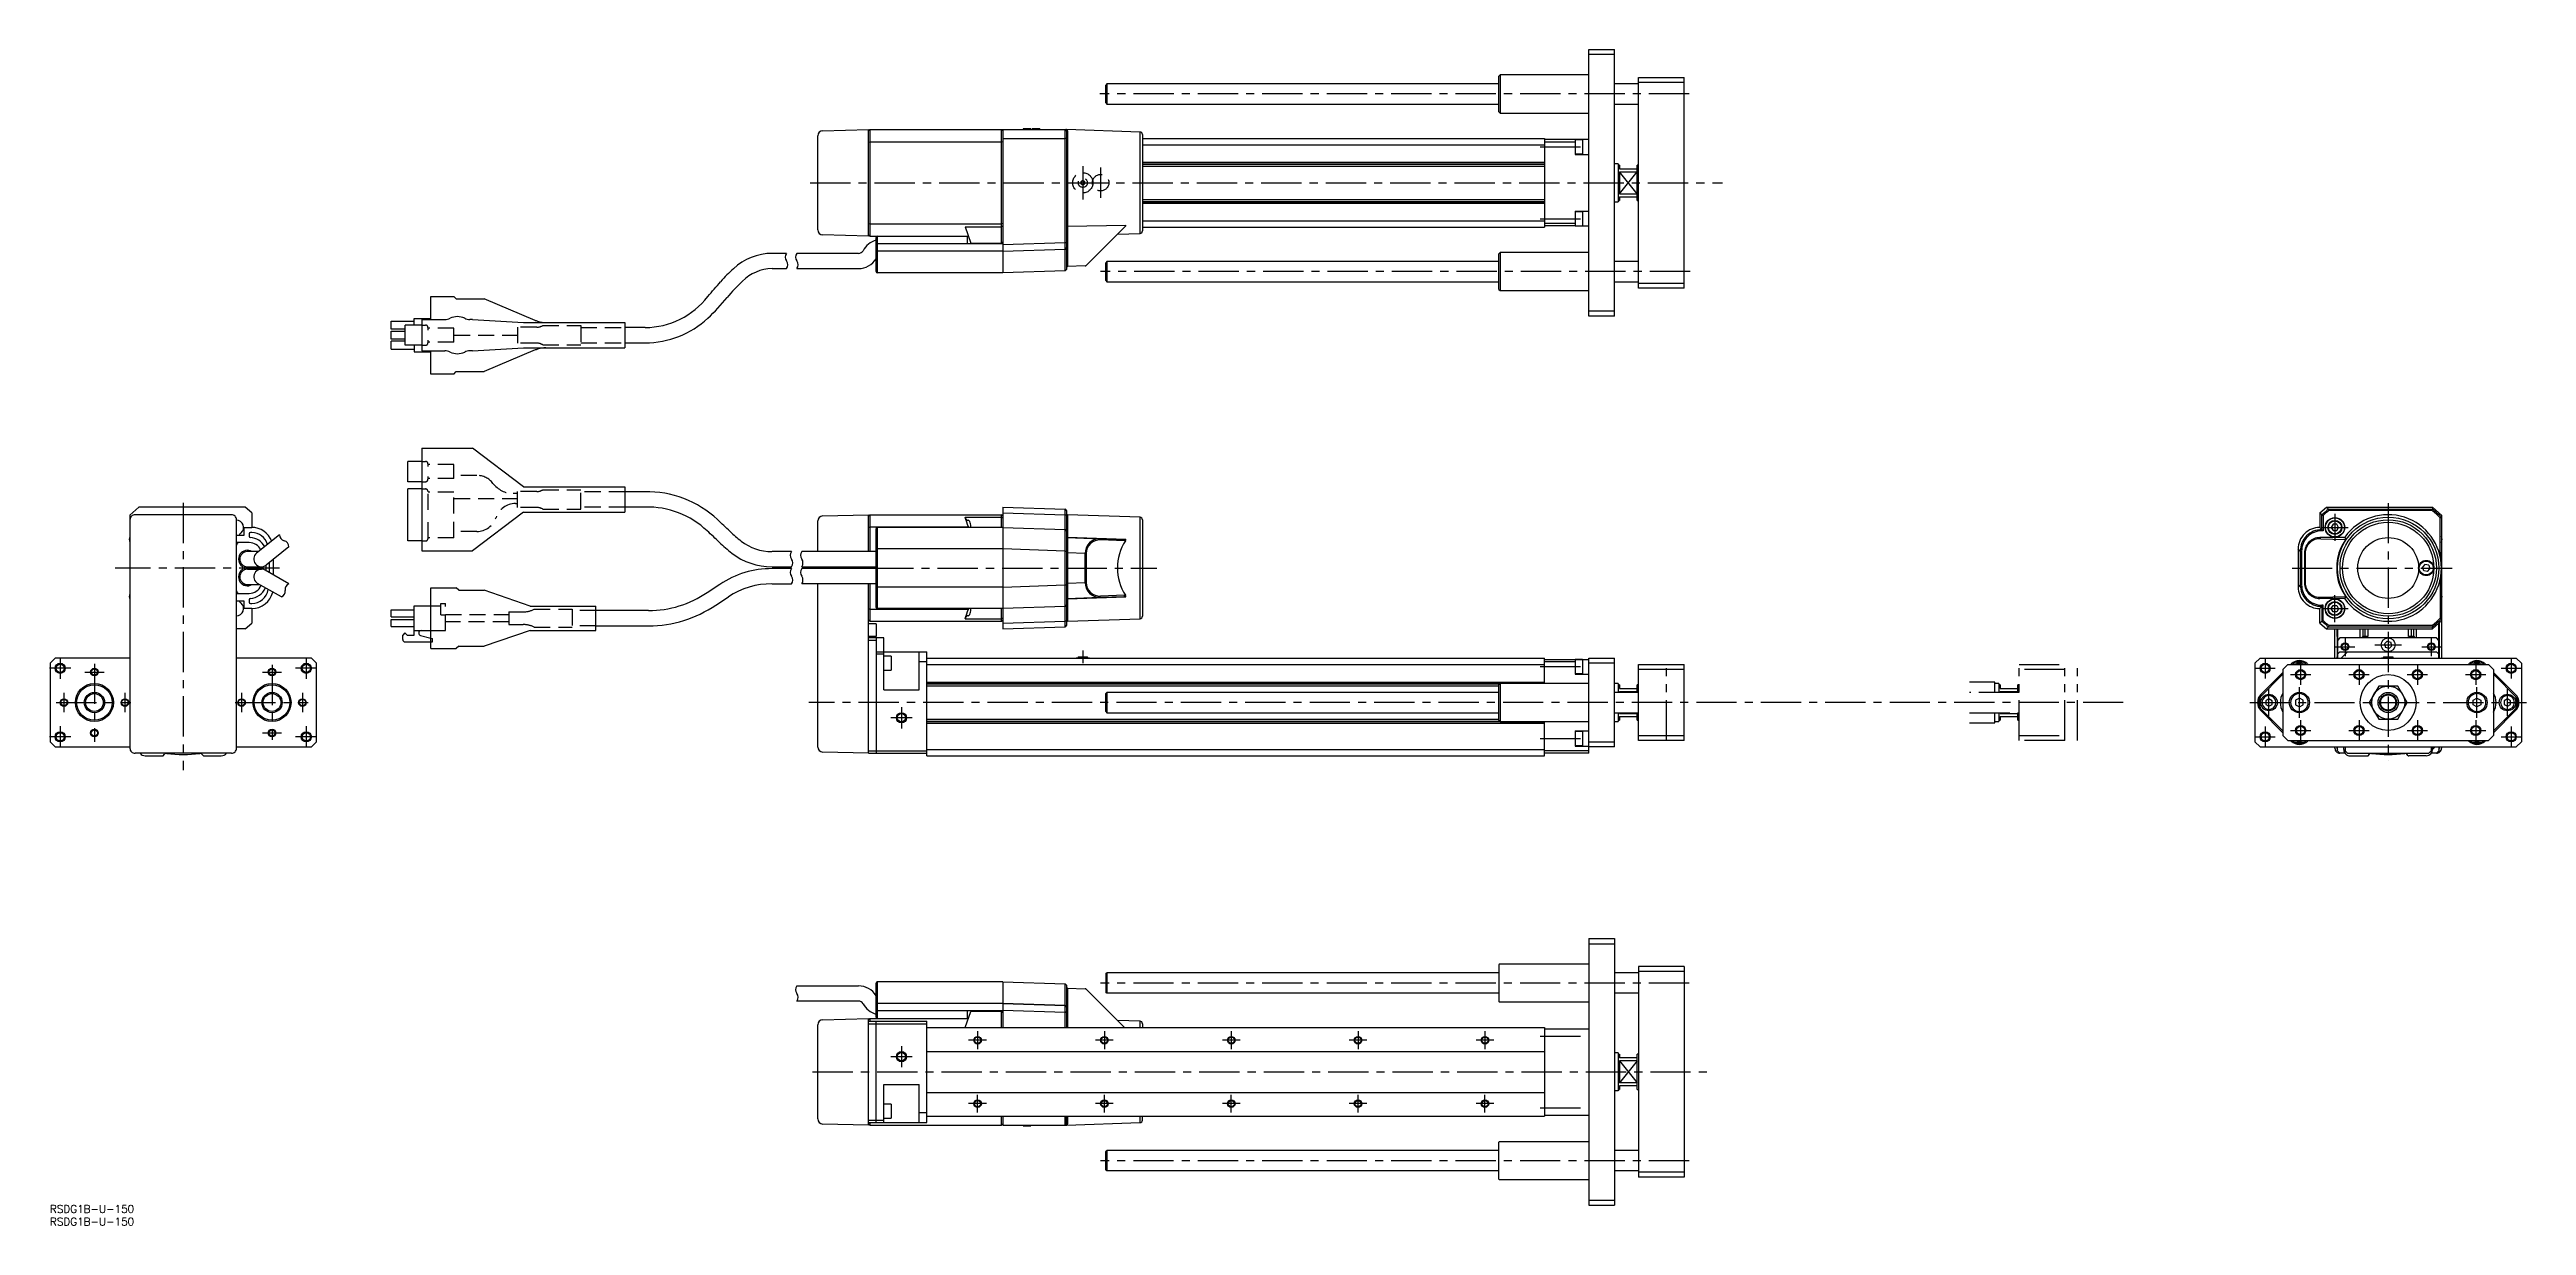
# Model space of a CAD drawing. Extents: x 0 to 976, y -8 to 455.
import ezdxf

# ---------------------------------------------------------------- set-up
doc = ezdxf.new("R2010")
doc.units = 0
doc.header["$LTSCALE"] = 0.5
for name, pattern in [('CENTER', [50.8, 31.75, -6.35, 6.35, -6.35]), ('DASHED', [19.05, 12.7, -6.35]), ('PHANTOM', [63.5, 31.75, -6.35, 6.35, -6.35, 6.35, -6.35])]:
    doc.linetypes.add(name, pattern=pattern)
for name, color, linetype in [('MSM_CENTER', 1, 'CENTER'), ('MSM_CONTINUOUS', 7, 'CONTINUOUS'), ('MSM_DASHED', 4, 'DASHED'), ('MSM_IMAGINARY', 6, 'PHANTOM'), ('MSM_NARROW', 5, 'CONTINUOUS'), ('MSM_PART_NUMBER', 7, 'CONTINUOUS')]:
    doc.layers.add(name, color=color, linetype=linetype)
doc.styles.get("Standard").update_dxf_attribs({"font": 'txt.shx', "height": 3, "bigfont": 'bigfont.shx'})

# ---------------------------------------------------------------- blocks, each defined once
blk = doc.blocks.new('*U1')
at = {"layer": 'MSM_PART_NUMBER'}
blk.add_text('RSDG1B-U-150', height=3, dxfattribs=at).set_placement((0, -3))
blk = doc.blocks.new('*U2')
at = {"layer": 'MSM_PART_NUMBER'}
blk.add_text('RSDG1B-U-150', height=3, dxfattribs=at).set_placement((0, -8))

msp = doc.modelspace()

# ---------------------------------------------------------------- linework, layer by layer
at = {"layer": 'MSM_CENTER'}
for p, q in [((646.09, 437.82), (413.77, 437.82)), ((587.4, 416.96), (604.8, 416.96)), ((299.63, 402.82), (659.21, 402.82)), ((407.08, 409.36), (407.08, 396.28)), ((414.08, 408.82), (414.08, 396.89)), ((587.4, 388.68), (604.8, 388.68)), ((646.4, 367.82), (413.98, 367.82)), ((52.5, 276.72), (52.5, 171.44)), ((921.58, 276.65), (921.58, 175.04)), ((895.29, 267.04), (905.87, 267.04)), ((900.58, 272.33), (900.58, 261.75)), ((90.46, 251.04), (25.63, 251.04)), ((299.06, 251.04), (436.28, 251.04)), ((883.67, 251.04), (946.78, 251.04)), ((895.29, 235.04), (905.87, 235.04)), ((900.58, 229.75), (900.58, 240.33)), ((4, 215.73), (4, 207.35)), ((101, 215.73), (101, 207.35)), ((407.08, 218.54), (407.08, 213.54)), ((873.08, 215.54), (873.08, 207.54)), ((900.79, 220.04), (908.37, 220.04)), ((904.58, 223.83), (904.58, 216.25)), ((916.29, 220.79), (926.87, 220.79)), ((934.79, 220.04), (942.37, 220.04)), ((938.58, 223.83), (938.58, 216.25)), ((970.08, 215.54), (970.08, 207.54)), ((8.19, 211.54), (-0.19, 211.54)), ((13.71, 210.04), (21.29, 210.04)), ((17.5, 213.35), (17.5, 182.52)), ((83.71, 210.04), (91.29, 210.04)), ((87.5, 212.92), (87.5, 183.39)), ((105.19, 211.54), (96.81, 211.54)), ((587.4, 212.18), (604.8, 212.18)), ((869.08, 211.54), (877.08, 211.54)), ((883.08, 209.04), (891.08, 209.04)), ((887.08, 213.04), (887.08, 205.04)), ((906.08, 209.04), (914.08, 209.04)), ((910.08, 213.04), (910.08, 205.04)), ((929.08, 209.04), (937.08, 209.04)), ((933.08, 213.04), (933.08, 205.04)), ((952.08, 209.04), (960.08, 209.04)), ((956.08, 213.04), (956.08, 205.04)), ((966.08, 211.54), (974.08, 211.54)), ((2.48, 198.04), (31.82, 198.04)), ((5.5, 201.83), (5.5, 194.25)), ((29.5, 201.83), (29.5, 194.25)), ((72.97, 198.04), (101.74, 198.04)), ((75.5, 201.83), (75.5, 194.25)), ((99.5, 201.83), (99.5, 194.25)), ((817.18, 198.04), (299.06, 198.04)), ((335.58, 196.23), (335.58, 187.85)), ((867.08, 198.04), (976.08, 198.04)), ((874.58, 192.79), (874.58, 203.29)), ((886.58, 192.04), (886.58, 204.04)), ((956.58, 192.04), (956.58, 204.04)), ((968.58, 192.79), (968.58, 203.29)), ((4, 188.73), (4, 180.35)), ((83.71, 186.04), (91.29, 186.04)), ((101, 188.73), (101, 180.35)), ((339.77, 192.04), (331.39, 192.04)), ((873.08, 188.54), (873.08, 180.54)), ((883.08, 187.04), (891.08, 187.04)), ((887.08, 191.04), (887.08, 183.04)), ((906.08, 187.04), (914.08, 187.04)), ((910.08, 191.04), (910.08, 183.04)), ((929.08, 187.04), (937.08, 187.04)), ((933.08, 191.04), (933.08, 183.04)), ((952.08, 187.04), (960.08, 187.04)), ((956.08, 191.04), (956.08, 183.04)), ((970.08, 188.54), (970.08, 180.54)), ((8.19, 184.54), (-0.19, 184.54)), ((105.19, 184.54), (96.81, 184.54)), ((587.4, 183.9), (604.8, 183.9)), ((869.08, 184.54), (877.08, 184.54)), ((966.08, 184.54), (974.08, 184.54)), ((646.08, 87.5), (414.08, 87.5)), ((365.58, 68.5), (365.58, 61.5)), ((415.58, 68.5), (415.58, 61.5)), ((465.58, 68.5), (465.58, 61.5)), ((515.58, 68.5), (515.58, 61.5)), ((565.58, 68.5), (565.58, 61.5)), ((335.58, 62.69), (335.58, 54.31)), ((369.08, 65), (362.08, 65)), ((419.08, 65), (412.08, 65)), ((469.08, 65), (462.08, 65)), ((519.08, 65), (512.08, 65)), ((569.08, 65), (562.08, 65)), ((587.4, 66.64), (605.36, 66.64)), ((300.58, 52.5), (655.12, 52.5)), ((339.77, 58.5), (331.39, 58.5)), ((369.08, 40), (362.08, 40)), ((365.58, 36.5), (365.58, 43.5)), ((419.08, 40), (412.08, 40)), ((415.58, 36.5), (415.58, 43.5)), ((469.08, 40), (462.08, 40)), ((465.58, 36.5), (465.58, 43.5)), ((519.08, 40), (512.08, 40)), ((515.58, 36.5), (515.58, 43.5)), ((569.08, 40), (562.08, 40)), ((565.58, 36.5), (565.58, 43.5)), ((587.4, 38.36), (605.36, 38.36)), ((646.08, 17.5), (414.08, 17.5))]:
    msp.add_line(p, q, dxfattribs=at)
at = {"layer": 'MSM_CONTINUOUS'}
for p, q in [((606.58, 455.32), (616.58, 455.32)), ((606.58, 350.32), (606.58, 455.32)), ((616.58, 453.32), (606.58, 453.32)), ((616.58, 350.32), (616.58, 455.32)), ((416.58, 441.82), (416.08, 441.32)), ((416.08, 434.32), (416.08, 441.32)), ((571.08, 441.82), (416.58, 441.82)), ((416.58, 441.82), (416.58, 433.82)), ((571.58, 445.32), (571.08, 444.82)), ((571.08, 430.82), (571.08, 444.82)), ((606.58, 445.32), (571.58, 445.32)), ((571.58, 445.32), (571.58, 430.32)), ((626.08, 441.82), (616.58, 441.82)), ((626.08, 444.32), (644.08, 444.32)), ((626.08, 361.32), (626.08, 444.32)), ((644.08, 442.32), (626.08, 442.32)), ((644.08, 361.32), (644.08, 444.32)), ((416.08, 434.32), (416.58, 433.82)), ((416.58, 433.82), (571.08, 433.82)), ((571.08, 430.82), (571.58, 430.32)), ((571.58, 430.32), (606.58, 430.32)), ((616.58, 433.82), (626.08, 433.82)), ((302.58, 384.29), (302.58, 421.35)), ((304.53, 423.35), (322.58, 423.82)), ((322.58, 381.82), (322.58, 423.82)), ((323.08, 423.82), (322.58, 423.32)), ((323.08, 423.82), (400.1, 423.82)), ((323.08, 423.82), (323.08, 381.82)), ((375.58, 423.32), (375.08, 423.82)), ((375.08, 379.02), (375.08, 423.82)), ((375.58, 423.82), (375.58, 367.32)), ((375.58, 420.32), (400.1, 420.32)), ((383.58, 424.07), (383.58, 423.82)), ((386.58, 424.07), (383.58, 424.07)), ((386.58, 424.07), (386.58, 423.82)), ((387.08, 424.07), (387.08, 423.82)), ((390.08, 424.07), (387.08, 424.07)), ((390.08, 424.07), (390.08, 423.82)), ((400.1, 368.18), (400.1, 423.82)), ((400.1, 423.82), (400.58, 423.82)), ((400.58, 423.82), (400.58, 368.68)), ((429.62, 422.81), (400.58, 423.82)), ((401.06, 423.33), (401.06, 369.84)), ((429.62, 382.84), (429.62, 422.81)), ((430.58, 421.81), (430.58, 383.84)), ((430.58, 420.32), (589.08, 420.32)), ((589.08, 420.32), (589.08, 385.32)), ((606.58, 419.82), (589.08, 419.82)), ((601.08, 419.82), (601.08, 413.96)), ((322.58, 418.81), (323.08, 418.99)), ((323.08, 418.99), (375.08, 418.99)), ((375.58, 418.81), (375.08, 418.99)), ((430.58, 417.82), (589.08, 417.82)), ((430.58, 410.9), (589.08, 410.9)), ((430.58, 410.76), (589.08, 410.76)), ((430.58, 410.18), (589.08, 410.18)), ((601.08, 418.82), (589.08, 418.82)), ((604.08, 419.71), (601.08, 419.71)), ((601.08, 414.21), (604.08, 414.21)), ((601.08, 413.96), (606.58, 413.96)), ((604.08, 419.71), (604.08, 414.21)), ((618.08, 410.32), (616.58, 410.32)), ((618.08, 410.32), (618.08, 395.32)), ((430.58, 409.34), (589.08, 409.34)), ((618.58, 409.82), (618.08, 409.82)), ((618.58, 409.82), (618.58, 408.32)), ((618.58, 408.32), (625.58, 408.32)), ((618.58, 407.15), (625.58, 407.15)), ((618.58, 407.15), (618.58, 398.49)), ((626.08, 409.82), (625.58, 409.82)), ((625.58, 395.82), (625.58, 409.82)), ((430.58, 396.3), (589.08, 396.3)), ((430.58, 395.46), (589.08, 395.46)), ((430.58, 394.88), (589.08, 394.88)), ((430.58, 394.74), (589.08, 394.74)), ((601.08, 391.68), (606.58, 391.68)), ((601.08, 391.68), (601.08, 385.82)), ((604.08, 391.43), (601.08, 391.43)), ((604.08, 391.43), (604.08, 385.93)), ((616.58, 395.32), (618.08, 395.32)), ((618.08, 395.82), (618.58, 395.82)), ((618.58, 398.49), (625.58, 398.49)), ((618.58, 397.32), (625.58, 397.32)), ((618.58, 397.32), (618.58, 395.82)), ((625.58, 395.82), (626.08, 395.82)), ((322.58, 381.82), (304.53, 382.29)), ((322.58, 386.83), (323.08, 386.66)), ((322.58, 382.32), (323.08, 381.82)), ((323.08, 386.66), (375.08, 386.66)), ((323.08, 381.82), (361.96, 381.82)), ((325.58, 367.82), (325.58, 381.32)), ((326.08, 381.82), (326.08, 367.32)), ((360.64, 385.45), (375.08, 385.45)), ((360.64, 385.45), (362.98, 379.02)), ((361.58, 378.82), (361.58, 381.82)), ((375.58, 386.83), (375.08, 386.66)), ((375.58, 385.78), (375.08, 385.45)), ((401.06, 385.74), (424.05, 386.17)), ((423.9, 385.74), (408.38, 370.23)), ((420.68, 382.52), (429.62, 382.84)), ((430.58, 387.82), (589.08, 387.82)), ((430.58, 385.32), (589.08, 385.32)), ((601.08, 386.82), (589.08, 386.82)), ((601.08, 385.82), (589.08, 385.82)), ((601.08, 385.93), (604.08, 385.93)), ((601.08, 385.82), (606.58, 385.82)), ((290.32, 375.02), (284.58, 375.02)), ((318.71, 375.02), (294.32, 375.02)), ((375.58, 375.82), (325.58, 375.82)), ((375.58, 378.82), (326.08, 378.82)), ((362.98, 379.02), (375.08, 379.02)), ((373.68, 379.02), (373.68, 378.82)), ((375.08, 379.02), (375.58, 379.52)), ((375.58, 378.45), (400.1, 379.31)), ((375.58, 375.82), (400.1, 376.68)), ((375.58, 375.82), (400.1, 376.67)), ((400.1, 376.67), (400.58, 376.67)), ((416.58, 371.82), (416.08, 371.32)), ((416.08, 364.32), (416.08, 371.32)), ((571.08, 371.82), (416.58, 371.82)), ((416.58, 371.82), (416.58, 363.82)), ((571.58, 375.32), (571.08, 374.82)), ((571.08, 360.82), (571.08, 374.82)), ((606.58, 375.32), (571.58, 375.32)), ((571.58, 375.32), (571.58, 360.32)), ((626.08, 371.82), (616.58, 371.82)), ((284.58, 369.02), (290.32, 369.02)), ((294.32, 369.02), (318.71, 369.02)), ((375.58, 367.32), (326.08, 367.32)), ((400.1, 368.18), (375.58, 367.32)), ((408.05, 370.08), (401.06, 369.84)), ((416.08, 364.32), (416.58, 363.82)), ((416.58, 363.82), (571.08, 363.82)), ((616.58, 363.82), (626.08, 363.82)), ((626.08, 363.32), (644.08, 363.32)), ((644.08, 361.32), (626.08, 361.32)), ((150.13, 357.58), (150.13, 358.08)), ((150.13, 358.08), (159.13, 358.08)), ((150.13, 348.98), (150.13, 357.58)), ((159.13, 358.08), (160.13, 357.08)), ((160.13, 357.08), (171.13, 357.08)), ((191.28, 348.61), (171.13, 357.08)), ((571.08, 360.82), (571.58, 360.32)), ((571.58, 360.32), (606.58, 360.32)), ((606.58, 352.32), (616.58, 352.32)), ((134.5, 348.34), (143.5, 348.34)), ((134.5, 345.14), (134.5, 348.34)), ((139.99, 345.14), (134.5, 345.14)), ((134.5, 344.38), (139.99, 344.38)), ((134.5, 341.18), (134.5, 344.38)), ((146.58, 346.78), (139.99, 346.78)), ((139.99, 338.78), (139.99, 346.78)), ((143.5, 346.78), (143.5, 349.29)), ((143.5, 349.29), (150.13, 349.29)), ((146.58, 348.98), (146.58, 336.58)), ((146.58, 348.98), (155.67, 348.98)), ((166.58, 348.98), (165.49, 348.98)), ((166.58, 348.98), (186.58, 347.73)), ((186.58, 347.73), (226.58, 347.73)), ((226.58, 347.73), (226.58, 337.83)), ((234.56, 345.78), (226.58, 345.78)), ((616.58, 350.32), (606.58, 350.32)), ((139.99, 341.18), (134.5, 341.18)), ((139.99, 340.42), (134.5, 340.42)), ((134.5, 337.22), (134.5, 340.42)), ((134.5, 337.22), (143.5, 337.22)), ((146.58, 338.78), (139.99, 338.78)), ((143.5, 338.78), (143.5, 336.27)), ((143.5, 336.27), (150.13, 336.27)), ((146.58, 336.58), (155.67, 336.58)), ((150.13, 327.98), (150.13, 336.58)), ((166.58, 336.58), (165.49, 336.58)), ((166.58, 336.58), (186.58, 337.83)), ((191.28, 336.95), (171.13, 328.48)), ((186.58, 337.83), (226.58, 337.83)), ((226.58, 339.78), (234.58, 339.78)), ((150.13, 327.48), (150.13, 327.98)), ((159.13, 327.48), (150.13, 327.48)), ((159.13, 327.48), (160.13, 328.48)), ((160.13, 328.48), (171.13, 328.48)), ((146.58, 293.04), (140.98, 293.04)), ((140.98, 285.04), (140.98, 293.04)), ((146.58, 298.24), (146.58, 257.84)), ((146.58, 298.24), (166.58, 298.24)), ((186.58, 282.99), (166.58, 298.24)), ((146.58, 285.04), (140.98, 285.04)), ((35, 275.04), (31.5, 271.91)), ((76.87, 275.04), (35, 275.04)), ((79.5, 272.79), (76.87, 275.04)), ((140.98, 261.69), (140.98, 282.19)), ((146.58, 282.19), (140.98, 282.19)), ((186.58, 282.99), (226.58, 282.99)), ((226.58, 282.99), (226.58, 273.09)), ((234.38, 281.04), (226.58, 281.04)), ((234.57, 275.04), (226.58, 275.04)), ((375.58, 275.04), (375.58, 227.04)), ((375.58, 275.04), (400.1, 274.19)), ((400.1, 227.9), (400.1, 274.19)), ((400.11, 274.19), (400.1, 274.19)), ((400.58, 273.69), (400.58, 228.4)), ((894.58, 272.79), (897.21, 275.04)), ((897.21, 275.04), (898.07, 274.19)), ((897.21, 275.04), (939.08, 275.04)), ((898.07, 274.19), (939.08, 274.19)), ((898.24, 273.69), (898.07, 274.19)), ((938.91, 273.69), (898.24, 273.69)), ((938.91, 273.69), (939.08, 274.19)), ((939.08, 275.04), (939.08, 274.19)), ((939.08, 275.04), (942.58, 271.91)), ((31.5, 271.91), (31.5, 180.04)), ((71.5, 272.04), (33.5, 272.04)), ((73.5, 180.04), (73.5, 270.04)), ((73.5, 264.04), (76.5, 264.04)), ((76.5, 264.04), (76.5, 267.04)), ((76.5, 267.04), (79.5, 267.04)), ((78.5, 264.54), (78.5, 263.52)), ((79.5, 265.04), (79, 265.04)), ((79.5, 272.79), (79.5, 267.04)), ((90.41, 264.11), (81.42, 256.88)), ((186.58, 273.09), (166.58, 257.84)), ((186.58, 273.09), (226.58, 273.09)), ((302.58, 257.54), (302.58, 269.57)), ((304.53, 271.57), (322.58, 272.04)), ((322.58, 257.54), (322.58, 272.04)), ((322.58, 271.54), (323.08, 272.04)), ((322.58, 267.03), (323.08, 267.2)), ((323.08, 272.04), (375.08, 272.04)), ((323.08, 272.04), (323.08, 257.54)), ((323.08, 267.2), (361.96, 267.2)), ((325.58, 235.54), (325.58, 266.54)), ((375.58, 267.04), (326.08, 267.04)), ((326.08, 267.04), (326.08, 235.04)), ((360.64, 271.06), (375.08, 271.06)), ((361.96, 267.2), (361.96, 267.04)), ((375.08, 267.04), (375.08, 272.04)), ((375.58, 271.54), (375.08, 272.04)), ((375.58, 270.68), (375.08, 271.06)), ((375.58, 272.79), (400.1, 271.94)), ((375.58, 271.55), (375.58, 271.55)), ((375.58, 267.04), (400.1, 266.19)), ((401.06, 272.02), (401.06, 230.06)), ((429.62, 271.03), (401.06, 272.02)), ((429.62, 231.06), (429.62, 271.03)), ((430.58, 270.03), (430.58, 232.05)), ((894.58, 272.79), (895.44, 271.94)), ((894.58, 272.79), (894.58, 267.04)), ((894.58, 267.04), (895.43, 266.19)), ((894.58, 267.04), (895.44, 266.19)), ((895.43, 266.19), (895.44, 266.19)), ((895.94, 265.69), (895.43, 265.69)), ((895.44, 266.19), (895.44, 271.94)), ((895.44, 271.94), (895.94, 271.72)), ((895.44, 266.19), (895.94, 265.69)), ((895.94, 271.72), (895.94, 265.69)), ((899.84, 268.28), (899.14, 267.02)), ((899.14, 267.02), (899.88, 265.78)), ((901.28, 268.3), (899.84, 268.28)), ((899.88, 265.78), (901.32, 265.8)), ((902.02, 267.06), (901.28, 268.3)), ((901.32, 265.8), (902.02, 267.06)), ((942.08, 270.86), (942.58, 271.06)), ((942.08, 257.47), (942.08, 270.86)), ((942.58, 271.91), (942.58, 251.09)), ((78.5, 261.04), (74, 261.04)), ((76.7, 257.86), (76.7, 257.33)), ((77.7, 258.04), (77.7, 257.54)), ((82.24, 257.54), (77.8, 257.54)), ((94.17, 259.43), (85.18, 252.2)), ((88, 254.47), (88, 248.33)), ((146.58, 261.69), (140.98, 261.69)), ((146.58, 257.84), (166.58, 257.84)), ((292.28, 257.54), (284.58, 257.54)), ((325.58, 257.54), (296.28, 257.54)), ((375.58, 258.54), (325.58, 258.54)), ((400.1, 257.69), (375.58, 258.54)), ((400.1, 257.69), (400.58, 257.69)), ((400.58, 257.03), (401.06, 257.03)), ((401.06, 263.23), (424.05, 262.44)), ((401.06, 263.02), (413.74, 262.58)), ((408.05, 256.78), (401.06, 257.03)), ((408.05, 256.78), (408.38, 256.78)), ((408.05, 245.3), (408.05, 256.78)), ((408.38, 256.78), (408.38, 245.3)), ((413.74, 262.58), (423.21, 262.25)), ((423.54, 261.75), (414.08, 262.08)), ((423.9, 261.8), (423.54, 261.75)), ((886.94, 257.69), (886.08, 258.55)), ((886.08, 258.55), (886.08, 243.54)), ((886.94, 257.69), (887.44, 257.69)), ((886.94, 257.69), (886.94, 244.39)), ((887.44, 257.69), (887.44, 244.39)), ((888.6, 257.03), (888.6, 245.05)), ((888.84, 256.78), (888.84, 245.3)), ((904.1, 263.02), (894.59, 263.02)), ((895.04, 262.58), (904.5, 262.25)), ((904.5, 263.23), (904.93, 262.44)), ((75.8, 251.67), (75.8, 250.41)), ((76.7, 251.75), (76.7, 250.33)), ((76.7, 244.75), (76.7, 244.22)), ((77.7, 251.54), (77.7, 250.54)), ((77.7, 244.54), (77.7, 244.04)), ((77.8, 251.54), (83.3, 251.54)), ((77.8, 250.54), (83.3, 250.54)), ((77.8, 244.54), (82.51, 244.54)), ((79.8, 251.29), (79.8, 251.54)), ((83.5, 251.29), (79.8, 251.29)), ((91.22, 239.63), (81.83, 244.93)), ((82, 250.54), (82, 251.29)), ((83.5, 250.53), (83.5, 251.55)), ((94.17, 244.85), (84.77, 250.15)), ((85, 252.07), (85, 250.03)), ((86.5, 249.18), (86.5, 253.26)), ((259.02, 241.4), (264.01, 244.61)), ((284.58, 251.54), (292.28, 251.54)), ((292.28, 250.79), (284.58, 250.79)), ((284.58, 244.79), (292.28, 244.79)), ((296.28, 251.54), (325.58, 251.54)), ((325.58, 250.79), (296.28, 250.79)), ((325.58, 244.79), (296.28, 244.79)), ((302.58, 250.79), (302.58, 251.54)), ((302.58, 180.51), (302.58, 244.79)), ((322.58, 250.79), (322.58, 251.54)), ((322.58, 178.04), (322.58, 244.79)), ((323.08, 251.54), (323.08, 250.79)), ((323.08, 244.79), (323.08, 230.04)), ((375.58, 243.54), (400.1, 244.39)), ((400.1, 244.39), (400.58, 244.39)), ((400.58, 245.05), (401.06, 245.05)), ((401.06, 245.05), (408.05, 245.3)), ((408.05, 245.3), (408.38, 245.3)), ((886.94, 244.39), (886.08, 243.54)), ((886.94, 244.39), (887.44, 244.39)), ((936.09, 252.44), (935.13, 251.31)), ((935.62, 249.92), (935.13, 251.31)), ((937.07, 249.65), (935.62, 249.92)), ((937.54, 252.16), (936.09, 252.44)), ((937.07, 249.65), (938.03, 250.77)), ((937.54, 252.16), (938.03, 250.77)), ((942.08, 244.62), (942.08, 231.23)), ((942.58, 251.09), (942.58, 251)), ((942.58, 250.99), (942.58, 251.09)), ((942.58, 251), (942.58, 215.54)), ((76.5, 238.04), (73.5, 238.04)), ((74, 241.04), (78.5, 241.04)), ((76.5, 235.04), (76.5, 238.04)), ((79.5, 235.04), (76.5, 235.04)), ((78.5, 238.56), (78.5, 237.54)), ((79, 237.04), (79.5, 237.04)), ((79.5, 235.04), (79.5, 229.29)), ((134.5, 234.51), (143.5, 234.51)), ((134.5, 231.81), (134.5, 234.51)), ((143.5, 236.13), (150.13, 236.13)), ((143.5, 224.61), (143.5, 236.13)), ((150.13, 219.27), (150.13, 243.27)), ((150.13, 243.27), (160.13, 243.27)), ((161.13, 242.27), (160.13, 243.27)), ((161.13, 242.27), (171.13, 242.27)), ((189.28, 236.07), (171.13, 242.27)), ((189.28, 236.07), (215.13, 236.07)), ((215.13, 226.47), (215.13, 236.07)), ((262.4, 236.44), (267.37, 239.64)), ((322.58, 235.05), (323.08, 234.88)), ((323.08, 234.88), (361.96, 234.88)), ((375.58, 243.54), (325.58, 243.54)), ((375.58, 235.04), (326.08, 235.04)), ((361.96, 235.04), (361.96, 234.88)), ((375.08, 230.04), (375.08, 235.04)), ((400.1, 235.9), (375.58, 235.04)), ((401.06, 238.85), (424.05, 239.64)), ((401.06, 239.06), (413.74, 239.5)), ((413.74, 239.5), (423.21, 239.83)), ((423.54, 240.33), (414.08, 240)), ((423.54, 240.33), (423.9, 240.28)), ((894.58, 235.04), (895.43, 235.9)), ((894.58, 235.04), (895.44, 235.9)), ((894.58, 229.29), (894.58, 235.04)), ((904.1, 239.06), (894.59, 239.06)), ((895.04, 239.5), (904.5, 239.83)), ((895.94, 236.4), (895.43, 236.4)), ((895.43, 235.9), (895.44, 235.9)), ((895.44, 235.9), (895.94, 236.4)), ((895.44, 235.9), (895.44, 230.15)), ((895.94, 230.36), (895.94, 236.4)), ((899.14, 235.06), (899.88, 236.3)), ((899.84, 233.8), (899.14, 235.06)), ((899.88, 236.3), (901.32, 236.28)), ((902.02, 235.02), (901.28, 233.78)), ((901.32, 236.28), (902.02, 235.02)), ((904.5, 238.85), (904.93, 239.64)), ((76.87, 227.04), (73.5, 227.04)), ((76.87, 227.04), (79.5, 229.29)), ((134.5, 231.81), (143.5, 231.81)), ((134.5, 230.73), (143.5, 230.73)), ((134.5, 228.03), (134.5, 230.73)), ((134.5, 228.03), (143.5, 228.03)), ((139.9, 225.51), (139, 224.61)), ((139, 222.81), (139, 224.61)), ((139.9, 225.51), (140.8, 224.61)), ((140.8, 224.61), (143.5, 224.61)), ((143.5, 226.41), (150.13, 226.41)), ((189.28, 226.47), (171.13, 220.27)), ((189.28, 226.47), (215.13, 226.47)), ((235.94, 234.27), (215.13, 234.27)), ((215.13, 228.27), (235.94, 228.27)), ((323.08, 230.04), (322.58, 230.54)), ((325.58, 229.04), (322.58, 229.04)), ((323.08, 230.04), (375.08, 230.04)), ((325.58, 229.04), (325.58, 224.04)), ((360.64, 231.03), (375.08, 231.03)), ((375.08, 231.03), (375.58, 231.4)), ((375.08, 230.04), (375.58, 230.54)), ((375.58, 229.29), (400.1, 230.15)), ((375.58, 227.04), (400.1, 227.9)), ((401.06, 230.06), (429.62, 231.06)), ((894.58, 229.29), (895.44, 230.15)), ((894.58, 229.29), (897.21, 227.04)), ((895.44, 230.15), (895.94, 230.36)), ((897.21, 227.04), (898.07, 227.9)), ((897.21, 227.04), (939.08, 227.04)), ((898.24, 228.4), (898.07, 227.9)), ((898.07, 227.9), (939.08, 227.9)), ((938.91, 228.4), (898.24, 228.4)), ((901.28, 233.78), (899.84, 233.8)), ((900.58, 215.54), (900.58, 227.04)), ((901.48, 227.04), (901.48, 215.54)), ((901.5, 224.08), (901.5, 227.04)), ((901.58, 227.04), (901.58, 215.54)), ((910.58, 223.54), (910.58, 227.04)), ((911.53, 227.04), (911.53, 224.04)), ((912.53, 224.04), (912.53, 227.04)), ((913.53, 227.04), (913.53, 224.04)), ((929.63, 224.04), (929.63, 227.04)), ((930.63, 227.04), (930.63, 224.04)), ((931.63, 224.04), (931.63, 227.04)), ((932.58, 227.04), (932.58, 223.54)), ((938.91, 228.4), (939.08, 227.9)), ((939.08, 227.04), (942.58, 230.17)), ((939.08, 227.04), (939.08, 227.9)), ((941.58, 215.54), (941.58, 229.28)), ((941.66, 229.35), (941.66, 224.08)), ((941.68, 215.54), (941.68, 229.37)), ((942.08, 231.23), (942.58, 231.02)), ((2, 215.54), (0, 213.54)), ((31.5, 215.54), (2, 215.54)), ((103, 215.54), (73.5, 215.54)), ((105, 213.54), (103, 215.54)), ((139.9, 221.91), (150.13, 221.91)), ((146.06, 224.41), (150.13, 223.37)), ((150.13, 219.27), (160.13, 219.27)), ((161.13, 220.27), (160.13, 219.27)), ((161.13, 220.27), (171.13, 220.27)), ((325.58, 224.04), (322.58, 224.04)), ((328.58, 223.54), (322.58, 223.54)), ((325.58, 222.54), (322.58, 222.54)), ((325.58, 223.54), (325.58, 178.04)), ((325.58, 218.04), (345.58, 218.04)), ((328.58, 217.04), (325.58, 217.04)), ((328.58, 203.04), (328.58, 223.54)), ((331.58, 216.29), (328.58, 216.29)), ((331.58, 216.29), (331.58, 210.79)), ((342.58, 203.04), (342.58, 218.04)), ((345.58, 177.04), (345.58, 218.04)), ((345.58, 215.54), (589.08, 215.54)), ((405.28, 215.64), (404.41, 215.54)), ((405.28, 216.04), (405.28, 215.64)), ((405.28, 216.04), (408.88, 216.04)), ((405.28, 215.64), (408.88, 215.64)), ((408.88, 215.64), (408.88, 216.04)), ((409.75, 215.54), (408.88, 215.64)), ((589.08, 205.54), (589.08, 215.54)), ((589.08, 215.04), (606.58, 215.04)), ((601.08, 215.04), (601.08, 209.18)), ((604.08, 214.93), (601.08, 214.93)), ((604.08, 214.93), (604.08, 209.43)), ((606.58, 178.04), (606.58, 215.54)), ((606.58, 215.54), (616.58, 215.54)), ((616.58, 180.54), (616.58, 215.54)), ((871.08, 215.54), (869.08, 213.54)), ((871.08, 215.54), (972.08, 215.54)), ((901.54, 224.04), (901.5, 224.08)), ((901.58, 224.08), (901.5, 224.08)), ((901.5, 216), (901.54, 216.04)), ((901.5, 215.54), (901.5, 216)), ((901.5, 216), (901.58, 216)), ((901.54, 216.04), (901.54, 224.04)), ((901.54, 224.04), (901.58, 224.04)), ((901.54, 216.04), (901.58, 216.04)), ((902.58, 223.54), (901.58, 222.54)), ((902.58, 218.04), (901.58, 217.04)), ((940.58, 223.54), (902.58, 223.54)), ((902.58, 218.04), (940.58, 218.04)), ((905.58, 218.04), (903.08, 215.54)), ((911.03, 223.54), (911.53, 224.04)), ((913.53, 224.04), (911.53, 224.04)), ((913.08, 224.04), (913.08, 223.54)), ((919.78, 215.64), (918.91, 215.54)), ((919.78, 216.04), (919.78, 215.64)), ((919.78, 216.04), (923.38, 216.04)), ((919.78, 215.64), (923.38, 215.64)), ((920.16, 221.21), (921.23, 222.23)), ((920.16, 221.21), (920.51, 219.77)), ((921.93, 219.36), (920.51, 219.77)), ((921.23, 222.23), (922.65, 221.81)), ((921.93, 219.36), (923, 220.38)), ((923, 220.38), (922.65, 221.81)), ((923.38, 216.04), (923.38, 215.64)), ((923.38, 215.64), (924.17, 215.55)), ((931.63, 224.04), (929.63, 224.04)), ((930.08, 223.54), (930.08, 224.04)), ((931.63, 224.04), (932.13, 223.54)), ((941.58, 222.54), (940.58, 223.54)), ((940.58, 218.04), (941.58, 217.04)), ((941.66, 224.08), (941.58, 224.08)), ((941.58, 224.04), (941.62, 224.04)), ((941.62, 216.04), (941.58, 216.04)), ((941.58, 216), (941.66, 216)), ((941.66, 224.08), (941.62, 224.04)), ((941.62, 224.04), (941.62, 216.04)), ((941.62, 216.04), (941.66, 216)), ((941.66, 216), (941.66, 215.54)), ((972.08, 215.54), (974.08, 213.54)), ((0, 213.54), (0, 182.54)), ((105, 182.54), (105, 213.54)), ((328.58, 210.79), (331.58, 210.79)), ((345.58, 214.04), (342.58, 214.04)), ((345.58, 213.04), (589.08, 213.04)), ((345.58, 206.12), (589.08, 206.12)), ((345.58, 205.98), (589.08, 205.98)), ((345.58, 205.4), (571.44, 205.4)), ((571.58, 205.54), (571.08, 205.04)), ((571.08, 191.04), (571.08, 205.04)), ((606.58, 205.54), (571.58, 205.54)), ((571.58, 205.54), (571.58, 190.54)), ((601.08, 214.04), (589.08, 214.04)), ((601.08, 209.43), (604.08, 209.43)), ((601.08, 209.18), (606.58, 209.18)), ((616.58, 213.54), (606.58, 213.54)), ((618.08, 205.54), (616.58, 205.54)), ((618.08, 205.54), (618.08, 202.04)), ((618.58, 205.04), (618.08, 205.04)), ((618.58, 205.04), (618.58, 203.54)), ((626.08, 205.04), (625.58, 205.04)), ((625.58, 202.04), (625.58, 205.04)), ((626.08, 183.04), (626.08, 213.04)), ((626.08, 213.04), (644.08, 213.04)), ((644.08, 211.04), (626.08, 211.04)), ((644.08, 183.04), (644.08, 213.04)), ((869.08, 213.54), (869.08, 182.54)), ((870.68, 199.82), (880.08, 209.22)), ((871.38, 201.22), (880.08, 209.93)), ((880.08, 211.04), (882.08, 213.04)), ((880.08, 211.04), (880.08, 185.04)), ((882.08, 213.04), (961.08, 213.04)), ((883.2, 213.04), (883.4, 213.24)), ((883.9, 213.04), (884.8, 213.94)), ((889.26, 213.04), (888.36, 213.94)), ((889.76, 213.24), (889.97, 213.04)), ((953.2, 213.04), (953.4, 213.24)), ((953.9, 213.04), (954.8, 213.94)), ((959.26, 213.04), (958.36, 213.94)), ((959.97, 213.04), (959.76, 213.24)), ((963.08, 211.04), (961.08, 213.04)), ((963.08, 211.04), (963.08, 185.04)), ((971.78, 201.22), (963.08, 209.93)), ((972.48, 199.82), (963.08, 209.22)), ((974.08, 213.54), (974.08, 182.54)), ((328.58, 203.04), (342.58, 203.04)), ((345.58, 204.56), (571.08, 204.56)), ((416.58, 202.04), (416.08, 201.54)), ((416.08, 194.54), (416.08, 201.54)), ((571.08, 202.04), (416.58, 202.04)), ((416.58, 202.04), (416.58, 194.04)), ((626.08, 202.04), (616.58, 202.04)), ((618.58, 203.54), (625.58, 203.54)), ((618.58, 202.37), (625.58, 202.37)), ((618.58, 202.37), (618.58, 202.04)), ((880.08, 186.86), (870.68, 196.27)), ((874.58, 199.49), (873.33, 198.76)), ((873.33, 198.76), (873.33, 197.32)), ((873.33, 197.32), (874.58, 196.6)), ((875.83, 198.76), (874.58, 199.48)), ((874.58, 196.6), (875.83, 197.32)), ((875.83, 197.32), (875.83, 198.76)), ((886.58, 199.77), (885.08, 198.91)), ((885.08, 198.91), (885.08, 197.18)), ((885.08, 197.18), (886.58, 196.31)), ((888.08, 198.91), (886.58, 199.77)), ((886.58, 196.31), (888.08, 197.18)), ((888.08, 197.18), (888.08, 198.91)), ((917.83, 204.54), (914.08, 198.04)), ((914.08, 198.04), (917.83, 191.54)), ((925.33, 204.54), (917.83, 204.54)), ((929.09, 198.04), (925.33, 204.54)), ((925.33, 191.54), (929.09, 198.04)), ((955.08, 198.91), (956.58, 199.77)), ((955.08, 197.18), (955.08, 198.91)), ((956.58, 196.31), (955.08, 197.18)), ((956.58, 199.77), (958.08, 198.91)), ((958.08, 197.18), (956.58, 196.31)), ((958.08, 198.91), (958.08, 197.18)), ((963.08, 186.86), (972.48, 196.27)), ((968.58, 199.49), (967.33, 198.76)), ((967.33, 198.76), (967.33, 197.32)), ((967.33, 197.32), (968.58, 196.6)), ((969.83, 198.76), (968.58, 199.48)), ((968.58, 196.6), (969.83, 197.32)), ((969.83, 197.32), (969.83, 198.76)), ((345.58, 191.52), (571.08, 191.52)), ((345.58, 190.68), (571.44, 190.68)), ((345.58, 190.1), (589.08, 190.1)), ((345.58, 189.96), (589.08, 189.96)), ((416.08, 194.54), (416.58, 194.04)), ((416.58, 194.04), (571.08, 194.04)), ((571.08, 191.04), (571.58, 190.54)), ((571.58, 190.54), (606.58, 190.54)), ((589.08, 177.04), (589.08, 190.54)), ((601.08, 186.9), (606.58, 186.9)), ((601.08, 186.9), (601.08, 180.9)), ((604.08, 186.65), (601.08, 186.65)), ((604.08, 186.65), (601.08, 186.65)), ((604.08, 186.65), (604.08, 181.15)), ((604.08, 186.65), (604.08, 181.15)), ((616.58, 194.04), (626.08, 194.04)), ((616.58, 190.54), (618.08, 190.54)), ((618.08, 194.04), (618.08, 190.54)), ((618.08, 191.04), (618.58, 191.04)), ((618.58, 194.04), (618.58, 193.71)), ((618.58, 193.71), (625.58, 193.71)), ((618.58, 192.54), (625.58, 192.54)), ((618.58, 192.54), (618.58, 191.04)), ((625.58, 191.04), (625.58, 194.04)), ((625.58, 191.04), (626.08, 191.04)), ((871.38, 194.86), (880.08, 186.16)), ((917.83, 191.54), (925.33, 191.54)), ((971.78, 194.86), (963.08, 186.16)), ((0, 182.54), (2, 180.54)), ((2, 180.54), (31.5, 180.54)), ((71.5, 178.04), (33.5, 178.04)), ((37.5, 177.04), (44.42, 177.04)), ((44.56, 177.1), (45.14, 177.68)), ((59.86, 177.68), (60.44, 177.1)), ((60.58, 177.04), (67.5, 177.04)), ((73.5, 180.54), (103, 180.54)), ((103, 180.54), (105, 182.54)), ((322.58, 178.04), (304.53, 178.51)), ((322.58, 179.04), (345.58, 179.04)), ((322.58, 178.04), (345.58, 178.04)), ((345.58, 179.54), (589.08, 179.54)), ((345.58, 177.04), (589.08, 177.04)), ((606.58, 179.04), (589.08, 179.04)), ((606.58, 178.04), (589.08, 178.04)), ((601.08, 181.15), (604.08, 181.15)), ((601.08, 181.15), (604.08, 181.15)), ((601.08, 180.9), (606.58, 180.9)), ((606.58, 182.54), (616.58, 182.54)), ((616.58, 180.54), (606.58, 180.54)), ((626.08, 185.04), (644.08, 185.04)), ((644.08, 183.04), (626.08, 183.04)), ((871.08, 180.54), (869.08, 182.54)), ((871.08, 180.54), (972.08, 180.54)), ((882.08, 183.04), (880.08, 185.04)), ((882.08, 183.04), (961.08, 183.04)), ((883.2, 183.04), (883.4, 182.84)), ((884.8, 182.14), (883.9, 183.04)), ((888.36, 182.14), (889.26, 183.04)), ((889.76, 182.84), (889.97, 183.04)), ((900.58, 180.04), (900.58, 180.54)), ((901.48, 180.54), (901.48, 179.94)), ((901.5, 179.96), (901.5, 180.54)), ((901.58, 179.04), (901.58, 180.54)), ((902.58, 178.04), (901.58, 179.04)), ((904.58, 178.04), (902.58, 178.04)), ((904.08, 179.54), (904.08, 180.54)), ((904.58, 180.54), (904.58, 179.04)), ((904.58, 179.04), (905.58, 178.04)), ((905.58, 178.04), (937.58, 178.04)), ((906.58, 177.04), (913.5, 177.04)), ((913.64, 177.1), (914.22, 177.68)), ((929.52, 177.1), (928.94, 177.68)), ((936.58, 177.04), (929.66, 177.04)), ((938.58, 179.04), (937.58, 178.04)), ((938.58, 180.54), (938.58, 179.04)), ((940.58, 178.04), (938.58, 178.04)), ((939.08, 180.54), (939.08, 179.54)), ((939.08, 179.54), (940.08, 180.54)), ((940.58, 178.04), (941.58, 179.04)), ((941.58, 180.54), (941.58, 178.31)), ((941.66, 180.54), (941.66, 179.96)), ((941.68, 179.94), (941.68, 180.54)), ((942.58, 180.54), (942.58, 180.04)), ((953.2, 183.04), (953.4, 182.84)), ((954.8, 182.14), (953.9, 183.04)), ((958.36, 182.14), (959.26, 183.04)), ((959.97, 183.04), (959.76, 182.84)), ((961.08, 183.04), (963.08, 185.04)), ((972.08, 180.54), (974.08, 182.54)), ((606.58, 105), (606.58, 0)), ((606.58, 105), (616.58, 105)), ((606.58, 103), (616.58, 103)), ((616.58, 105), (616.58, 0)), ((375.58, 88), (326.08, 88)), ((326.08, 88), (326.08, 73.5)), ((375.58, 88), (400.1, 87.14)), ((375.58, 88), (375.58, 70)), ((416.08, 91), (416.58, 91.5)), ((416.08, 91), (416.08, 84)), ((571.08, 91.5), (416.58, 91.5)), ((416.58, 91.5), (416.58, 83.5)), ((571.08, 94.75), (571.08, 80.25)), ((606.58, 95), (571.33, 95)), ((626.08, 91.5), (616.58, 91.5)), ((626.08, 94), (626.08, 11)), ((644.08, 94), (626.08, 94)), ((644.08, 92), (626.08, 92)), ((644.08, 94), (644.08, 11)), ((294.32, 86.4), (318.71, 86.4)), ((318.71, 80.4), (294.32, 80.4)), ((325.58, 74), (325.58, 87.5)), ((375.58, 79.5), (325.58, 79.5)), ((400.1, 78.65), (375.58, 79.51)), ((375.58, 79.5), (400.1, 78.64)), ((400.1, 78.65), (400.1, 87.14)), ((400.1, 78.64), (400.1, 78.65)), ((400.1, 78.65), (400.58, 78.65)), ((400.11, 76.01), (400.11, 78.64)), ((400.58, 86.64), (400.58, 70)), ((401.06, 85.48), (408.05, 85.24)), ((401.06, 85.48), (401.06, 70)), ((408.38, 85.09), (423.48, 70)), ((416.58, 83.5), (416.08, 84)), ((571.08, 83.5), (416.58, 83.5)), ((606.58, 80), (571.33, 80)), ((626.08, 83.5), (616.58, 83.5)), ((302.58, 33.97), (302.58, 71.03)), ((304.53, 73.03), (322.58, 73.5)), ((322.58, 31.5), (322.58, 73.5)), ((322.58, 73), (323.08, 73.5)), ((322.58, 72.5), (345.58, 72.5)), ((322.58, 71.5), (345.58, 71.5)), ((323.08, 73.5), (361.96, 73.5)), ((323.08, 73.5), (323.08, 72.5)), ((325.58, 32.5), (325.58, 72.5)), ((375.58, 76.5), (326.08, 76.5)), ((345.58, 32.5), (345.58, 72.5)), ((345.58, 70), (589.08, 70)), ((360.69, 70), (362.98, 76.3)), ((361.58, 73.5), (361.58, 76.5)), ((375.08, 76.3), (362.98, 76.3)), ((373.68, 76.5), (373.68, 76.3)), ((375.58, 75.8), (375.08, 76.3)), ((375.08, 70), (375.08, 76.3)), ((375.58, 76.87), (400.1, 76.01)), ((400.1, 70), (400.1, 76.01)), ((429.62, 72.49), (420.68, 72.8)), ((429.62, 70), (429.62, 72.49)), ((430.58, 71.49), (430.58, 70)), ((589.08, 70), (589.08, 35)), ((589.08, 69.5), (606.58, 69.5)), ((345.58, 60.58), (589.08, 60.58)), ((618.08, 60), (616.58, 60)), ((618.08, 60), (618.08, 45)), ((618.08, 59.5), (618.58, 59.5)), ((618.58, 59.5), (618.58, 58)), ((626.08, 59.5), (625.58, 59.5)), ((625.58, 45.5), (625.58, 59.5)), ((625.58, 58), (618.58, 58)), ((625.58, 56.83), (618.58, 56.83)), ((618.58, 56.83), (618.58, 48.17)), ((328.58, 47.5), (342.58, 47.5)), ((328.58, 32.5), (328.58, 47.5)), ((331.58, 39.75), (328.58, 39.75)), ((331.58, 39.75), (331.58, 34.25)), ((342.58, 32.5), (342.58, 47.5)), ((345.58, 44.42), (589.08, 44.42)), ((618.08, 45), (616.58, 45)), ((618.08, 45.5), (618.58, 45.5)), ((625.58, 48.17), (618.58, 48.17)), ((625.58, 47), (618.58, 47)), ((618.58, 47), (618.58, 45.5)), ((625.58, 45.5), (626.08, 45.5)), ((322.58, 31.5), (304.53, 31.97)), ((322.58, 33.5), (328.58, 33.5)), ((322.58, 32.5), (345.58, 32.5)), ((323.08, 31.5), (322.58, 32)), ((323.08, 32.5), (323.08, 31.5)), ((323.08, 31.5), (375.08, 31.5)), ((328.58, 34.25), (331.58, 34.25)), ((342.58, 36.5), (345.58, 36.5)), ((345.58, 35), (589.08, 35)), ((375.08, 31.5), (375.08, 35)), ((375.58, 32), (375.08, 31.5)), ((375.58, 35), (375.58, 31.5)), ((375.58, 31.5), (400.09, 31.5)), ((383.58, 31.5), (383.58, 31.25)), ((383.58, 31.25), (386.58, 31.25)), ((386.58, 31.5), (386.58, 31.25)), ((400.09, 31.5), (400.09, 35)), ((400.09, 31.5), (400.58, 31.5)), ((400.58, 31.5), (400.58, 35)), ((400.58, 31.5), (429.62, 32.51)), ((401.06, 35), (401.06, 31.99)), ((429.62, 32.51), (429.62, 35)), ((430.58, 33.51), (430.58, 35)), ((589.08, 35.5), (606.58, 35.5)), ((416.08, 21), (416.58, 21.5)), ((416.08, 14), (416.08, 21)), ((571.08, 21.5), (416.58, 21.5)), ((416.58, 21.5), (416.58, 13.5)), ((571.08, 10.25), (571.08, 24.75)), ((606.58, 25), (571.33, 25)), ((626.08, 21.5), (616.58, 21.5)), ((416.58, 13.5), (416.08, 14)), ((571.08, 13.5), (416.58, 13.5)), ((606.58, 10), (571.33, 10)), ((626.08, 13.5), (616.58, 13.5)), ((644.08, 13), (626.08, 13)), ((644.08, 11), (626.08, 11)), ((606.58, 2), (616.58, 2)), ((606.58, 0), (616.58, 0))]:
    msp.add_line(p, q, dxfattribs=at)
for centre, radius in [((900.58, 267.04), 3.85), ((900.58, 267.04), 3.75), ((900.58, 267.04), 2.75), ((900.58, 267.04), 2.55), ((921.58, 251.04), 19.99), ((921.58, 251.04), 18.99), ((921.58, 251.04), 18), ((921.58, 251.04), 12), ((936.58, 251.04), 3), ((936.58, 251.04), 2.75), ((900.58, 235.04), 3.85), ((900.58, 235.04), 3.75), ((900.58, 235.04), 2.75), ((900.58, 235.04), 2.55), ((904.58, 220.04), 1.25), ((921.58, 220.79), 2.75), ((938.58, 220.04), 1.25), ((4, 211.54), 1.62), ((17.5, 198.04), 7.5), ((17.5, 198.04), 7), ((17.5, 210.04), 1.25), ((87.5, 198.04), 7.5), ((87.5, 198.04), 7), ((87.5, 210.04), 1.25), ((101, 211.54), 1.62), ((873.08, 211.54), 1.62), ((887.08, 209.04), 1.62), ((910.08, 209.04), 1.62), ((921.58, 198.04), 11), ((933.08, 209.04), 1.62), ((956.08, 209.04), 1.62), ((970.08, 211.54), 1.62), ((5.5, 198.04), 1.25), ((17.5, 198.04), 4), ((17.5, 198.04), 3.5), ((29.5, 198.04), 1.25), ((75.5, 198.04), 1.25), ((87.5, 198.04), 4), ((87.5, 198.04), 3.5), ((99.5, 198.04), 1.25), ((874.58, 198.04), 3.25), ((886.58, 198.04), 4), ((921.58, 198.04), 6.5), ((921.58, 198.04), 4), ((921.58, 198.04), 3), ((956.58, 198.04), 4), ((968.58, 198.04), 3.25), ((4, 184.54), 1.62), ((17.5, 186.04), 1.25), ((87.5, 186.04), 1.25), ((101, 184.54), 1.62), ((335.58, 192.04), 1.62), ((873.08, 184.54), 1.62), ((887.08, 187.04), 1.62), ((910.08, 187.04), 1.62), ((933.08, 187.04), 1.62), ((956.08, 187.04), 1.62), ((970.08, 184.54), 1.62), ((335.58, 58.5), 1.62), ((365.58, 65), 1.23), ((415.58, 65), 1.23), ((465.58, 65), 1.23), ((515.58, 65), 1.23), ((565.58, 65), 1.23), ((365.58, 40), 1.23), ((415.58, 40), 1.23), ((465.58, 40), 1.23), ((515.58, 40), 1.23), ((565.58, 40), 1.23)]:
    msp.add_circle(centre, radius, dxfattribs=at)
for centre, radius, start, end in [((304.58, 421.35), 2, 91.5, 180), ((400.08, 423.32), 0.501, 0.06545, 87.89994), ((400.09, 418.99), 1.33, 77.7055, 89.45452), ((400.28, 419.84), 0.455, 53.98905, 78.94101), ((400.5, 420.14), 0.0815, 3.75842, 52.8802), ((400.32, 422.7), 1.15, 62.268, 76.90016), ((400.68, 423.4), 0.362, 19.23861, 61.60875), ((400, 423.21), 1.07, 6.41645, 16.67086), ((429.58, 421.81), 1, 0, 88), ((304.58, 384.29), 2, 180, 268.5), ((326.08, 381.32), 0.5, 90.00074, 180), ((401.04, 385.29), 0.457, 86.45668, 173.79002), ((423.32, 386.26), 0.775, 317.99799, 338.68134), ((423.72, 386.08), 0.335, 343.3922, 15.91625), ((429.58, 383.84), 1, 272.00001, 0), ((284.87, 352.13), 22.9, 90.71346, 132.60154), ((318.71, 377.02), 2, 270, 331.56311), ((318.71, 377.02), 8, 270, 329.12384), ((327.95, 372.02), 8.5, 106.168, 151.56311), ((326.08, 378.32), 0.5, 90.00074, 180), ((400.09, 380.61), 1.3, 270.50102, 283.0697), ((400.08, 377.18), 0.5, 272.04058, 359.95926), ((400.26, 379.86), 0.535, 283.31011, 298.7866), ((400.46, 379.5), 0.121, 296.35424, 347.94954), ((-304.56, 851.81), 749.48, 318.78902, 319.37825), ((304.16, 329.7), 52.47, 131.53102, 139.39718), ((322.76, 311.57), 72.43, 133.51993, 140.53841), ((284.92, 351.89), 17.13, 91.13173, 134.6169), ((326.08, 367.82), 0.5, 180, 269.99926), ((400.08, 368.68), 0.5, 272, 0), ((401.08, 369.34), 0.5, 92, 180), ((408.03, 370.58), 0.5, 272, 315.00045), ((234.39, 377.19), 31.41, 270.3107, 322.40182), ((206.28, 406.47), 77.82, 312.9163, 321.0987), ((155.67, 353.78), 4.8, 270, 295.26441), ((160.58, 343.38), 6.7, 64.73559, 115.26441), ((165.49, 353.78), 4.8, 244.73559, 270), ((226.87, 458.48), 115.49, 252.04809, 252.69303), ((195.62, 357.82), 10.09, 252.06203, 268.91249), ((234.59, 376.04), 36.26, 270.02045, 312.89691), ((155.67, 331.78), 4.8, 64.73559, 90), ((160.58, 342.18), 6.7, 244.73559, 295.26441), ((165.49, 331.78), 4.8, 90, 115.26441), ((226.87, 227.08), 115.49, 107.30697, 107.95191), ((195.62, 327.74), 10.09, 91.08751, 107.93797), ((235.64, 241.27), 39.79, 46.41661, 91.81126), ((235.64, 241.26), 33.79, 46.2259, 91.80875), ((400.08, 273.69), 0.5, 0, 88), ((915.69, 250.91), 29.2, 127.13289, 133.92707), ((915.57, 251.06), 28.5, 127.44562, 133.52489), ((921.58, 251.06), 28.5, 44.00394, 52.55412), ((921.55, 251.02), 29.05, 43.61483, 52.88716), ((33.5, 270.04), 2, 89.9919, 180.00821), ((71.5, 270.04), 2, 359.99179, 90.0081), ((73.5, 267.04), 2.8, 309.86834, 90.00001), ((78.5, 261.05), 5, 129.86834, 143.32107), ((79, 264.54), 0.5, 90, 180), ((79.5, 258.54), 8.5, 21.69557, 90.00002), ((79.5, 258.54), 6.5, 16.18445, 90), ((87.47, 78.21), 254.11, 46.03847, 47.53803), ((87.47, 78.21), 260.1, 46.03872, 47.53803), ((303.59, 302.33), 51.25, 226.05326, 232.53042), ((304.58, 269.57), 2, 91.5, 180), ((326.08, 266.54), 0.5, 89.99963, 180.00122), ((330.11, 258.43), 33.04, 15.40887, 22.47583), ((363.94, 272.4), 3.56, 202.1438, 214.43015), ((362.2, 271.18), 1.44, 213.30636, 243.08537), ((361.83, 270.53), 0.692, 246.07978, 276.85699), ((361.95, 269.38), 0.464, 42.33924, 94.43356), ((360.79, 268.36), 2.01, 15.47141, 41.53293), ((356.65, 267.11), 6.33, 359.34347, 16.30074), ((400.09, 270.96), 0.981, 71.42968, 89.71331), ((400.08, 265.69), 0.5, 359.99982, 88.00066), ((400.3, 271.54), 0.36, 44.85421, 72.05437), ((400.47, 271.72), 0.112, 1.58556, 43.50074), ((401.08, 272.52), 0.5, 180.0001, 267.99987), ((429.58, 270.03), 1, 0, 88.00001), ((894.58, 258.54), 8.5, 135.00011, 179.96497), ((895.43, 257.69), 8.49, 89.99134, 180.00865), ((895.43, 257.69), 7.99, 89.98554, 180.01445), ((894.58, 258.54), 8.5, 90.03492, 134.99996), ((921.59, 251.04), 20.99, 215.51074, 144.48926), ((34, 262.29), 2.75, 155.38001, 204.61999), ((74, 261.54), 0.5, 180, 270), ((74.5, 260.04), 1, 90, 180), ((77.8, 254.54), 3.5, 58.99728, 235.1501), ((77.8, 254.54), 3, 90, 270), ((79, 263.52), 0.5, 180, 266.17745), ((78.5, 256.04), 5, 25.18345, 90), ((78.5, 256.04), 7, 29.11583, 86.17745), ((83.3, 254.54), 3, 128.78862, 308.78862), ((303.51, 302.24), 57.13, 226.04944, 232.46909), ((284.32, 276.8), 25.26, 231.84753, 270.5929), ((284.32, 276.8), 19.26, 231.84753, 270.5929), ((401.08, 263.52), 0.5, 179.99952, 268.00064), ((400.77, 263.53), 0.19, 180.89175, 216.10283), ((400.89, 263.61), 0.336, 216.18624, 240.17245), ((401.06, 263.94), 0.706, 240.99289, 269.99734), ((413.67, 256.96), 5.62, 89.22524, 181.79086), ((413.75, 256.72), 5.37, 86.50067, 179.35474), ((440.27, 251.04), 19.59, 146.68227, 213.31773), ((423.22, 264.77), 2.52, 269.59553, 281.46979), ((423.51, 263.24), 0.958, 282.76372, 303.75042), ((422.73, 262.49), 1.36, 329.67282, 346.5341), ((423.32, 262.3), 0.734, 349.68698, 10.72808), ((894.59, 257.03), 5.99, 89.97734, 180.02266), ((894.71, 256.72), 5.87, 86.79486, 179.40563), ((920.93, 251.04), 19.65, 144.53566, 215.46434), ((904.1, 263.53), 0.5, 270.03664, 324.43746), ((904.45, 263.51), 1.26, 272.06711, 278.29693), ((904.58, 262.69), 0.429, 277.76133, 324.46838), ((895.8, 250.54), 46.8, 6.10903, 8.51408), ((896.36, 250.7), 46.23, 0.47712, 5.9771), ((940.08, 262.29), 2.75, 335.37997, 24.62003), ((77.8, 247.54), 3.5, 124.8499, 301.00272), ((77.8, 247.54), 3, 90, 270), ((78.5, 246.04), 5, 270, 338.21077), ((83.3, 247.54), 3, 60.56416, 240.56416), ((284.2, 214.75), 36.04, 89.39751, 124.06404), ((284.2, 214.75), 30.04, 89.39751, 124.06404), ((413.67, 245.12), 5.62, 178.20914, 270.77476), ((413.75, 245.36), 5.37, 180.64526, 273.49933), ((895.43, 244.39), 8.49, 179.99135, 270.00866), ((895.43, 244.39), 7.99, 179.98555, 270.01446), ((894.59, 245.05), 5.99, 179.97734, 270.02266), ((894.71, 245.36), 5.87, 180.59437, 273.20514), ((895.8, 251.55), 46.8, 351.48592, 353.89097), ((896.36, 251.38), 46.23, 354.0229, 359.52287), ((942.58, 251.09), 0.00227, 0.67205, 30.09833), ((942.58, 251), 0.00227, 329.90167, 359.32795), ((34, 239.79), 2.75, 155.38001, 204.61998), ((74.5, 242.04), 1, 180, 270), ((74, 240.54), 0.5, 90, 180), ((73.5, 235.04), 2.8, 269.99999, 50.13166), ((78.5, 241.03), 5, 216.67895, 230.13166), ((79, 238.56), 0.5, 93.82255, 180), ((79, 237.54), 0.5, 180, 270), ((78.5, 246.04), 7, 273.82255, 336.01806), ((79.5, 243.54), 6.5, 270, 351.76956), ((79.5, 243.54), 8.5, 270, 346.62177), ((235.94, 275.2), 40.93, 270, 304.3237), ((235.94, 275.2), 46.93, 270, 304.3237), ((326.08, 235.54), 0.5, 179.99902, 270.00013), ((330.11, 243.66), 33.04, 337.52411, 344.59119), ((356.65, 234.97), 6.33, 343.69926, 0.65653), ((400.08, 236.4), 0.5, 271.99934, 0.00018), ((401.08, 238.56), 0.5, 91.99936, 180.00048), ((400.77, 238.56), 0.19, 143.89717, 179.10825), ((400.89, 238.47), 0.336, 119.82755, 143.81376), ((401.06, 238.14), 0.706, 90.00266, 119.00711), ((423.22, 237.31), 2.52, 78.53021, 90.40447), ((423.51, 238.85), 0.958, 56.24958, 77.23628), ((422.73, 239.6), 1.36, 13.46617, 30.3265), ((423.32, 239.78), 0.734, 349.27192, 10.31302), ((894.58, 243.54), 8.5, 180.03503, 224.99989), ((894.58, 243.54), 8.5, 225.00004, 269.96508), ((904.1, 238.56), 0.5, 35.56254, 89.96336), ((904.45, 238.57), 1.26, 81.70307, 87.93289), ((904.58, 239.39), 0.429, 35.53162, 82.23867), ((940.08, 239.79), 2.75, 335.37997, 24.62003), ((146.31, 225.4), 1.01, 90, 255.61858), ((363.94, 229.68), 3.56, 145.56995, 157.85583), ((362.2, 230.91), 1.44, 116.91463, 146.69364), ((361.83, 231.56), 0.692, 83.14301, 113.92022), ((361.95, 232.71), 0.464, 265.56644, 317.66076), ((360.79, 233.73), 2.01, 318.46707, 344.52859), ((400.09, 231.13), 0.981, 270.28669, 288.57032), ((400.08, 228.4), 0.5, 272, 0), ((400.3, 230.54), 0.36, 287.94563, 315.14579), ((400.47, 230.36), 0.112, 316.49926, 358.41444), ((401.08, 229.56), 0.5, 92, 180), ((429.58, 232.05), 1, 272, 0), ((915.69, 251.18), 29.2, 226.07293, 232.86711), ((915.57, 251.03), 28.5, 226.47511, 232.55438), ((921.58, 251.03), 28.5, 307.44588, 315.99606), ((921.55, 251.06), 29.05, 307.11284, 316.38517), ((139.9, 222.81), 0.9, 180.00004, 270.00002), ((886.58, 210.06), 4.5, 45, 135), ((886.58, 198.04), 15.6, 81.74729, 98.25271), ((886.58, 198.04), 16, 83.62483, 96.37517), ((886.58, 210.04), 3.25, 67.38014, 112.61986), ((956.58, 210.06), 4.5, 45, 135), ((956.58, 198.04), 15.6, 81.74729, 98.25271), ((956.58, 198.04), 16, 83.62483, 96.37517), ((956.58, 210.04), 3.25, 67.38014, 112.61986), ((874.56, 198.04), 4.5, 135, 225), ((886.58, 198.04), 16, 173.62485, 186.37517), ((886.58, 198.04), 15.6, 171.74731, 188.25271), ((874.58, 198.04), 2.75, 0, 359.99971), ((886.58, 198.04), 7.5, 150.07357, 209.92643), ((886.58, 198.04), 3.5, 0, 359.99971), ((956.58, 198.04), 3.5, 180.00029, 180), ((956.58, 198.04), 7.5, 330.07357, 29.92643), ((968.58, 198.04), 2.75, 0, 359.99971), ((968.6, 198.04), 4.5, 315, 45), ((956.58, 198.04), 15.6, 351.74729, 8.25269), ((956.58, 198.04), 16, 353.62483, 6.37515), ((33.5, 180.04), 2, 179.99187, 270.00813), ((37.5, 179.54), 2.5, 216.8699, 270), ((44.42, 177.24), 0.2, 270, 315), ((45.85, 176.98), 1, 82.50737, 135), ((52.5, 227.54), 50, 262.50737, 277.49263), ((59.15, 176.98), 1, 45, 97.49263), ((60.58, 177.24), 0.2, 225, 270), ((67.5, 179.54), 2.5, 270, 323.1301), ((71.5, 180.04), 2, 269.9722, 0.00813), ((304.58, 180.51), 2, 180, 268.5), ((886.58, 186.02), 4.5, 225, 315), ((886.58, 198.04), 15.6, 261.74729, 278.25269), ((886.58, 198.04), 16, 263.62483, 276.37515), ((886.58, 186.04), 3.25, 247.38014, 292.61986), ((902.58, 180.04), 2, 179.99331, 270.00669), ((902.48, 179.94), 1, 179.99914, 205.84281), ((902.5, 179.96), 0.999, 179.98857, 202.75359), ((906.58, 179.54), 2.5, 179.99999, 270), ((913.5, 177.24), 0.2, 270, 315), ((914.93, 176.98), 1, 82.50737, 135), ((921.58, 227.54), 50, 262.50737, 277.49263), ((928.23, 176.98), 1, 45, 97.49263), ((929.66, 177.24), 0.2, 225, 270), ((936.58, 179.54), 2.5, 270, 0), ((940.58, 180.04), 2, 269.97366, 0.00669), ((940.66, 179.96), 0.999, 337.24641, 0), ((940.68, 179.94), 1, 334.15719, 0.00086), ((956.58, 186.02), 4.5, 225, 315), ((956.58, 198.04), 15.6, 261.74731, 278.25271), ((956.58, 198.04), 16, 263.62485, 276.37517), ((956.58, 186.04), 3.25, 247.38014, 292.61986), ((326.08, 87.5), 0.5, 90.00074, 180), ((571.46, 94.62), 0.4, 108.7702, 161.22705), ((318.71, 78.4), 8, 30.87617, 90), ((318.71, 78.4), 2, 28.43689, 90), ((327.95, 83.4), 8.5, 208.43689, 253.832), ((400.08, 86.64), 0.5, 0.08393, 88), ((400.08, 78.14), 0.5, 0.19308, 87.95888), ((401.08, 85.98), 0.5, 180.00011, 268.00007), ((408.03, 84.74), 0.5, 45.00028, 87.99943), ((571.46, 80.38), 0.4, 198.773, 251.22986), ((304.58, 71.03), 2, 91.49981, 180.00033), ((326.08, 77), 0.5, 180, 269.99926), ((326.08, 74), 0.5, 180, 269.99926), ((400.08, 74.64), 1.37, 78.09358, 89.28633), ((400.23, 75.37), 0.632, 64.98772, 77.49203), ((400.39, 75.72), 0.245, 49.24595, 64.56346), ((400.5, 75.84), 0.0813, 3.72194, 52.63452), ((429.58, 71.49), 1, 359.99997, 88.00004), ((304.58, 33.97), 2, 179.99976, 268.5001), ((400.08, 32), 0.501, 271.44775, 359.94848), ((400.34, 32.55), 1.08, 282.71442, 299.1522), ((400.69, 31.92), 0.357, 300.48816, 341.32693), ((399.98, 32.11), 1.09, 343.57606, 353.52679), ((429.58, 33.51), 1, 272, 0), ((571.46, 24.62), 0.4, 108.77014, 161.227), ((571.46, 10.38), 0.4, 198.77295, 251.2298)]:
    msp.add_arc(centre, radius, start, end, dxfattribs=at)
at = {"layer": 'MSM_DASHED'}
for p, q in [((407.08, 403.69), (406.33, 403.25)), ((406.33, 403.25), (406.33, 402.39)), ((406.33, 402.39), (407.08, 401.96)), ((407.83, 403.25), (407.08, 403.69)), ((407.08, 401.96), (407.83, 402.39)), ((407.83, 402.39), (407.83, 403.25)), ((146.58, 346.78), (147.98, 346.78)), ((148.98, 344.78), (148.98, 345.78)), ((159.19, 345.53), (148.98, 345.53)), ((159.19, 340.03), (159.19, 345.53)), ((159.19, 342.78), (184.19, 342.78)), ((191.81, 345.93), (184.19, 345.93)), ((184.19, 345.93), (184.19, 339.63)), ((194.19, 346.53), (209.19, 346.53)), ((209.19, 346.53), (209.19, 339.03)), ((209.19, 345.78), (226.58, 345.78)), ((146.58, 338.78), (147.98, 338.78)), ((148.98, 339.78), (148.98, 340.78)), ((159.19, 340.03), (148.98, 340.03)), ((191.81, 339.63), (184.19, 339.63)), ((194.19, 339.03), (209.19, 339.03)), ((209.19, 339.78), (226.58, 339.78)), ((146.58, 293.04), (147.98, 293.04)), ((146.58, 285.04), (147.98, 285.04)), ((148.98, 291.04), (148.98, 292.04)), ((159.19, 291.79), (148.98, 291.79)), ((148.98, 286.04), (148.98, 287.04)), ((159.19, 286.29), (148.98, 286.29)), ((159.19, 286.29), (159.19, 291.79)), ((168.21, 287.54), (159.19, 287.54)), ((168.21, 287.54), (167.68, 287.54)), ((146.58, 282.19), (147.98, 282.19)), ((148.98, 273.94), (148.98, 281.19)), ((159.19, 280.94), (148.98, 280.94)), ((159.19, 262.94), (159.19, 280.94)), ((159.19, 278.44), (184.19, 278.44)), ((184.19, 280.44), (182.54, 280.44)), ((183.41, 276.44), (184.19, 276.44)), ((191.81, 281.19), (184.19, 281.19)), ((184.19, 274.89), (184.19, 281.19)), ((191.81, 274.89), (184.19, 274.89)), ((194.19, 281.79), (209.19, 281.79)), ((194.19, 274.29), (209.19, 274.29)), ((209.19, 274.29), (209.19, 281.79)), ((226.58, 281.04), (209.19, 281.04)), ((226.58, 275.04), (209.19, 275.04)), ((148.98, 262.69), (148.98, 269.94)), ((168.21, 265.44), (159.19, 265.44)), ((168.21, 265.44), (167.68, 265.44)), ((146.58, 261.69), (147.98, 261.69)), ((159.19, 262.94), (148.98, 262.94)), ((150.13, 236.13), (154.03, 236.13)), ((154.03, 232.53), (154.03, 237.03)), ((154.03, 237.03), (155.83, 237.03)), ((155.83, 226.41), (155.83, 237.03)), ((190.83, 234.77), (205.83, 234.77)), ((205.83, 234.77), (205.83, 227.77)), ((150.13, 226.41), (155.83, 226.41)), ((154.03, 232.53), (155.83, 232.53)), ((155.83, 232.77), (180.83, 232.77)), ((180.83, 229.77), (155.83, 229.77)), ((180.83, 233.77), (186.47, 233.77)), ((180.83, 233.77), (180.83, 228.77)), ((180.83, 228.77), (186.47, 228.77)), ((190.83, 227.77), (205.83, 227.77)), ((215.13, 234.27), (205.83, 234.27)), ((215.13, 228.27), (205.83, 228.27)), ((150.13, 223.37), (150.7, 223.22)), ((150.13, 221.91), (150.7, 221.91)), ((150.7, 221.91), (150.7, 223.22))]:
    msp.add_line(p, q, dxfattribs=at)
for centre, radius in [((407.08, 402.82), 4), ((407.08, 402.82), 1.8), ((414.08, 402.85), 3.25)]:
    msp.add_circle(centre, radius, dxfattribs=at)
for centre, radius, start, end in [((407.08, 402.82), 0.75, 120, 180), ((407.08, 402.82), 0.75, 180, 240), ((407.08, 402.82), 0.75, 60, 120), ((407.08, 402.82), 0.75, 240, 300), ((407.08, 402.82), 0.75, 0, 60), ((407.08, 402.82), 0.75, 300, 0), ((147.98, 345.78), 1, 359.99999, 90), ((191.81, 350.93), 5, 270, 298.35764), ((147.98, 339.78), 1, 270, 0.00001), ((191.81, 334.63), 5, 61.64236, 90), ((147.98, 292.04), 1, 359.99999, 90), ((147.98, 286.04), 1, 270, 0.00001), ((168.21, 279.54), 8, 37.26883, 90), ((182.54, 290.44), 10, 217.26883, 270), ((147.98, 281.19), 1, 0, 90), ((183.41, 268.44), 8, 90, 161.79004), ((191.81, 286.19), 5, 270, 298.35764), ((191.81, 269.89), 5, 61.64236, 90), ((168.21, 273.44), 8, 270, 341.79004), ((147.98, 262.69), 1, 270, 0), ((186.47, 243.77), 10, 270, 295.84193), ((186.47, 218.77), 10, 64.15807, 90)]:
    msp.add_arc(centre, radius, start, end, dxfattribs=at)
at = {"layer": 'MSM_IMAGINARY'}
for p, q in [((637.08, 183.04), (637.08, 213.04)), ((766.58, 206.04), (756.58, 206.04)), ((766.58, 202.04), (766.58, 206.04)), ((768.08, 205.54), (766.58, 205.54)), ((768.08, 205.54), (768.08, 202.04)), ((768.58, 205.04), (768.08, 205.04)), ((768.58, 205.04), (768.58, 203.54)), ((776.08, 205.04), (775.58, 205.04)), ((775.58, 202.04), (775.58, 205.04)), ((776.08, 183.04), (776.08, 213.04)), ((776.08, 213.04), (794.08, 213.04)), ((794.08, 211.04), (776.08, 211.04)), ((794.08, 183.04), (794.08, 213.04)), ((799.08, 183.04), (799.08, 213.04)), ((776.08, 202.04), (756.58, 202.04)), ((768.58, 203.54), (775.58, 203.54)), ((768.58, 202.37), (775.58, 202.37)), ((768.58, 202.37), (768.58, 202.04)), ((756.58, 194.04), (776.08, 194.04)), ((756.58, 190.04), (766.58, 190.04)), ((766.58, 190.04), (766.58, 194.04)), ((766.58, 190.54), (768.08, 190.54)), ((768.08, 194.04), (768.08, 190.54)), ((768.08, 191.04), (768.58, 191.04)), ((768.58, 194.04), (768.58, 193.71)), ((768.58, 193.71), (775.58, 193.71)), ((768.58, 192.54), (775.58, 192.54)), ((768.58, 192.54), (768.58, 191.04)), ((775.58, 191.04), (775.58, 194.04)), ((775.58, 191.04), (776.08, 191.04)), ((776.08, 185.04), (794.08, 185.04)), ((794.08, 183.04), (776.08, 183.04))]:
    msp.add_line(p, q, dxfattribs=at)
at = {"layer": 'MSM_NARROW'}
for p, q in [((625.58, 398.49), (618.58, 407.15)), ((618.58, 398.49), (625.58, 407.15)), ((618.58, 56.83), (625.58, 48.17)), ((625.58, 56.83), (618.58, 48.17))]:
    msp.add_line(p, q, dxfattribs=at)
for centre, radius in [((904.58, 220.04), 1.5), ((938.58, 220.04), 1.5), ((4, 211.54), 2), ((17.5, 210.04), 1.5), ((87.5, 210.04), 1.5), ((101, 211.54), 2), ((873.08, 211.54), 2), ((887.08, 209.04), 2), ((910.08, 209.04), 2), ((933.08, 209.04), 2), ((956.08, 209.04), 2), ((970.08, 211.54), 2), ((5.5, 198.04), 1.5), ((29.5, 198.04), 1.5), ((75.5, 198.04), 1.5), ((99.5, 198.04), 1.5), ((921.58, 198.04), 3.32), ((4, 184.54), 2), ((17.5, 186.04), 1.5), ((87.5, 186.04), 1.5), ((101, 184.54), 2), ((335.58, 192.04), 2), ((873.08, 184.54), 2), ((887.08, 187.04), 2), ((910.08, 187.04), 2), ((933.08, 187.04), 2), ((956.08, 187.04), 2), ((970.08, 184.54), 2), ((335.58, 58.5), 2), ((365.58, 65), 1.5), ((415.58, 65), 1.5), ((465.58, 65), 1.5), ((515.58, 65), 1.5), ((565.58, 65), 1.5), ((365.58, 40), 1.5), ((415.58, 40), 1.5), ((465.58, 40), 1.5), ((515.58, 40), 1.5), ((565.58, 40), 1.5)]:
    msp.add_circle(centre, radius, dxfattribs=at)
for centre, start, end in [((292.32, 373.52), 143.13011, 216.86989), ((288.32, 370.52), 323.13011, 36.86989), ((296.32, 373.52), 143.13011, 216.86989), ((292.32, 370.52), 323.13011, 36.86989), ((92.91, 264.19), 181.91872, 255.65851), ((91.67, 259.35), 1.91872, 75.65851), ((294.28, 256.04), 143.13011, 216.86989), ((290.28, 253.04), 323.13011, 36.86989), ((298.28, 256.04), 143.13011, 216.86989), ((294.28, 253.04), 323.13011, 36.86989), ((95.18, 242.56), 113.69427, 187.43405), ((294.28, 249.29), 143.13011, 216.86989), ((290.28, 246.29), 323.13011, 36.86989), ((298.28, 249.29), 143.13011, 216.86989), ((294.28, 246.29), 323.13011, 36.86989), ((90.22, 241.91), 293.69427, 7.43405), ((296.32, 84.9), 143.13011, 216.86989), ((292.32, 81.9), 323.13011, 36.86989)]:
    msp.add_arc(centre, 2.5, start, end, dxfattribs=at)

# ---------------------------------------------------------------- block references
at = {"layer": 'MSM_CONTINUOUS'}
for name in ['*U1', '*U2']:
    msp.add_blockref(name, (0, 0), dxfattribs=at)

doc.saveas('drawing.dxf')
